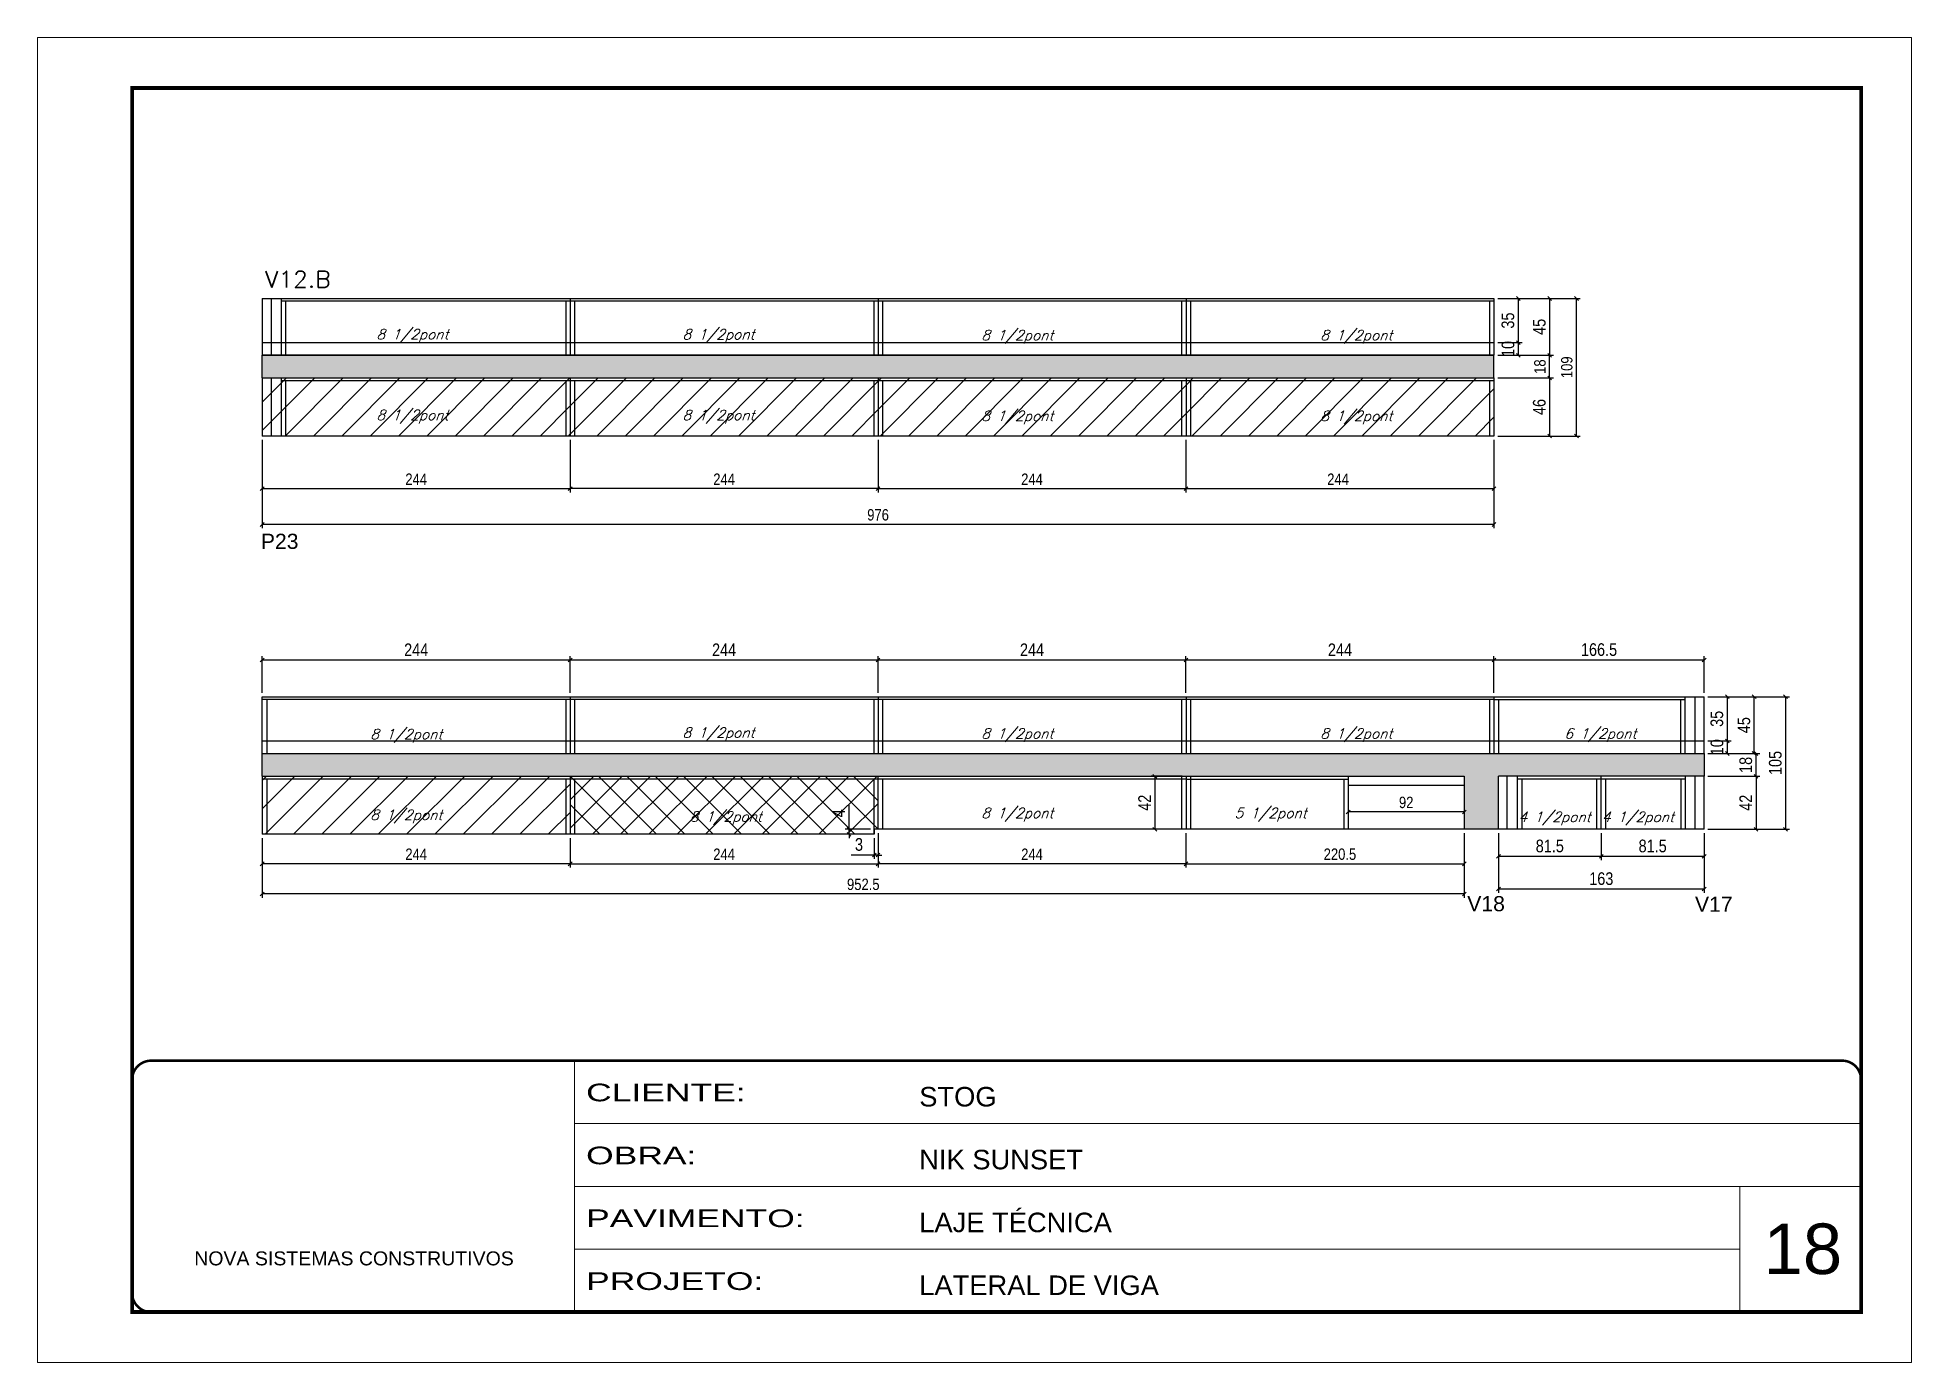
# Model space of a CAD drawing. Extents: x -10448 to -1189, y -11772 to 17235.
# Drawn here: x -8850 to -7365, y 11200 to 12250 of the extents above; entities that cross this region are included whole.
import ezdxf

# ---------------------------------------------------------------- set-up
doc = ezdxf.new("R2010")
doc.units = 0
doc.linetypes.add('CONTINUO', pattern=[0])
doc.linetypes.add('DASHED', pattern=[0.75, 0.5, -0.25])
for name, color, linetype in [('5', 5, 'Continuous'), ('COTA', 241, 'Continuous'), ('Painéis', 200, 'Continuous'), ('Reaproveitamento', 251, 'Continuous'), ('SARR_2.2x7', 40, 'Continuous'), ('SARR_3.5x7', 81, 'Continuous'), ('texto', 7, 'Continuous')]:
    doc.layers.add(name, color=color, linetype=linetype)
for name, color, linetype, lineweight in [('CARIMBO', 255, 'Continuous', 9), ('Folhas', 255, 'Continuous', 9), ('Hachura', 251, 'Continuous', 9), ('SARRAFO DE PRESSAO', 251, 'DASHED', 9), ('Texto Seção', 7, 'Continuous', 15)]:
    doc.layers.add(name, color=color, linetype=linetype, lineweight=lineweight)
doc.styles.add('ARIAL', font='arial.ttf')
doc.styles.add('COTA TECNICA', font='techl___.ttf', dxfattribs={"height": 10})
doc.styles.add('COTA TECNICA-50', font='techl___.ttf', dxfattribs={"height": 9})
doc.styles.add('REGUA-120', font='ROMANS.shx', dxfattribs={"height": 15})
doc.styles.add('Romans', font='romans.shx')
doc.styles.get("Standard").update_dxf_attribs({"font": 'arial.ttf'})
doc.styles.add('Tecnologia', font='')
doc.styles.get('Tecnologia').set_extended_font_data('Forgotten Futurist')
doc.dimstyles.new('COTA PAINEL-50', dxfattribs={"dimtxt": 9, "dimasz": 3, "dimexe": 3, "dimexo": 3, "dimgap": 3, "dimtad": 1, "dimdec": 1, "dimzin": 12, "dimdsep": 46, "dimtxsty": 'COTA TECNICA-50', "dimblk1": 'OBLIQUE', "dimblk2": 'OBLIQUE', "dimsah": 1, "dimcen": 0.9, "dimclrd": 4, "dimclre": 4, "dimclrt": 240, "dimadec": 1, "dimazin": 3, "dimtfac": 1, "dimtdec": 1, "dimtmove": 0, "dimatfit": 3, "dimfxl": 1, "dimtolj": 1, "dimtzin": 12, "dimarcsym": 0})
doc.dimstyles.new('PAINEL', dxfattribs={"dimtxt": 10, "dimasz": 3, "dimexe": 3, "dimexo": 3, "dimgap": 3, "dimtad": 1, "dimdec": 1, "dimzin": 12, "dimdsep": 46, "dimtxsty": 'COTA TECNICA', "dimblk1": 'OBLIQUE', "dimblk2": 'OBLIQUE', "dimsah": 1, "dimcen": 0.9, "dimclrd": 4, "dimclre": 4, "dimclrt": 240, "dimadec": 1, "dimazin": 3, "dimtfac": 1, "dimtdec": 1, "dimtmove": 0, "dimatfit": 3, "dimfxl": 1, "dimtolj": 1, "dimtzin": 12, "dimarcsym": 0})
pattern_1 = [(45, (-3162.735, -3072.451), (-11.22532, 11.22532), [])]

msp = doc.modelspace()

# ---------------------------------------------------------------- texts
at = {"layer": '5', "linetype": 'Continuous'}
for s, rotation, p in [('P23', 0.00004, (-8672.78, 11844.69)), ('V18', 0.00004, (-7716.82, 11557.54)), ('V17', 359.99996, (-7536.36, 11557.07))]:
    msp.add_text(s, height=12, rotation=rotation, dxfattribs=at).set_placement(p)
at = {"layer": 'CARIMBO', "style": 'ARIAL'}
msp.add_text('18', height=40, dxfattribs=at).set_placement((-7481.92, 11270.07))
at = {"layer": 'texto', "color": 2, "char_height": 8, "attachment_point": 5, "style": 'Romans'}
for s, insert in [('{\\Q19;\\C256;8 1/2pont}', (-8552.67, 12013.4)), ('{\\Q19;\\C256;8 1/2pont}', (-8310.13, 12013.39)), ('{\\Q19;\\C256;8 1/2pont}', (-8073.31, 12012.72)), ('{\\Q19;\\C256;8 1/2pont}', (-7804.74, 12012.72)), ('{\\Q19;\\C256;8 1/2pont}', (-8552.67, 11949.4)), ('{\\Q19;\\C256;8 1/2pont}', (-8310.13, 11949.39)), ('{\\Q19;\\C256;8 1/2pont}', (-8073.31, 11948.72)), ('{\\Q19;\\C256;8 1/2pont}', (-7804.74, 11948.72)), ('{\\Q19;\\C256;8 1/2pont}', (-8557.53, 11696.58)), ('{\\Q19;\\C256;8 1/2pont}', (-8310.13, 11697.75)), ('{\\Q19;\\C256;8 1/2pont}', (-8073.31, 11697.08)), ('{\\Q19;\\C256;8 1/2pont}', (-7804.74, 11697.08)), ('{\\Q19;\\C256;6 1/2pont}', (-7611.31, 11697.08)), ('{\\Q19;\\C256;8 1/2pont}', (-8557.53, 11632.58)), ('{\\Q19;\\C256;8 1/2pont}', (-8304.32, 11631.3)), ('{\\Q19;\\C256;8 1/2pont}', (-8073.31, 11634.08)), ('{\\Q19;\\C256;5 1/2pont}', (-7872.64, 11634.08)), ('{\\Q19;\\C256;4 1/2pont}', (-7647.62, 11631.02)), ('{\\Q19;\\C256;4 1/2pont}', (-7581.57, 11631.02))]:
    msp.add_mtext(s, dxfattribs=dict(at, insert=insert))
at = {"layer": 'Texto Seção', "style": 'REGUA-120', "width": 1.05}
msp.add_text('V12.B', height=13, dxfattribs=at).set_placement((-8669.47, 12051.85))

# ---------------------------------------------------------------- blocks, each defined once
blk = doc.blocks.new('9999999999')
at = {"color": 30, "linetype": 'CONTINUO'}
for p, q in [((98564.6, 34230.2), (98564.6, 34429.4)), ((98564.6, 34379.6), (99584, 34379.6)), ((98564.6, 34329.8), (99488, 34329.8)), ((99584, 34329.8), (99488, 34329.8)), ((99488, 34329.8), (99488, 34230.2)), ((98564.6, 34280), (99488, 34280))]:
    blk.add_line(p, q, dxfattribs=at)
at = {"color": 30, "linetype": 'CONTINUO', "const_width": 2}
blk.add_lwpolyline([(99584, 34230.2), (99584, 34414.4, 0.414214), (99569, 34429.4), (98229, 34429.4, 0.414214), (98214, 34414.4), (98214, 34245.2, 0.414214), (98229, 34230.2), (99584, 34230.2)], format="xyb", dxfattribs=at)
at = {"layer": 'Folhas'}
blk.add_lwpolyline([(98139, 34190.2), (99624, 34190.2), (99624, 35240.2), (98139, 35240.2)], close=True, dxfattribs=at)
at = {"layer": 'Folhas', "color": 30, "const_width": 3}
blk.add_lwpolyline([(98214, 34230.2), (99584, 34230.2), (99584, 35200.2), (98214, 35200.2)], close=True, dxfattribs=at)
at = {"color": 7, "linetype": 'Continuous', "ltscale": 5, "style": 'ARIAL'}
for s, height, p in [('STOG', 15.48, (98837.7, 34393.1)), ('NIK SUNSET', 15.48, (98837.7, 34343.3)), ('LAJE TÉCNICA', 15.483, (98837.7, 34293.5)), ('NOVA SISTEMAS CONSTRUTIVOS', 11.059, (98263.2, 34267.2)), ('LATERAL DE VIGA', 15.483, (98837.7, 34243.7))]:
    blk.add_text(s, height=height, dxfattribs=at).set_placement(p)
at = {"layer": 'Folhas', "color": 7, "style": 'Tecnologia', "width": 1.5}
for s, p in [('CLIENTE:', (98573.7, 34397.2)), ('OBRA:', (98573.7, 34347.3)), ('PAVIMENTO:', (98573.7, 34297.5)), ('PROJETO:', (98573.7, 34247.7))]:
    blk.add_text(s, height=14, dxfattribs=at).set_placement(p)
blk = doc.blocks.new('_Oblique')
at = {"color": 0, "linetype": 'ByBlock', "lineweight": -2}
blk.add_line((-0.5, -0.5), (0.5, 0.5), dxfattribs=at)
blk = doc.blocks.new('*D492')
at = {"layer": 'COTA', "color": 4, "linetype": 'ByBlock', "lineweight": -2, "transparency": 16777216}
for p, q in [((-7692.1, 11619.5), (-7692.1, 11572.1)), ((-7529.1, 11619.5), (-7529.1, 11572.1)), ((-7529.1, 11575.1), (-7692.1, 11575.1))]:
    blk.add_line(p, q, dxfattribs=at)
at = {"layer": 'Defpoints', "color": 0, "linetype": 'ByBlock', "transparency": 16777216}
for p in [(-7692.1, 11622.5), (-7529.1, 11622.5), (-7692.1, 11575.1)]:
    blk.add_point(p, dxfattribs=at)
at = {"layer": 'COTA', "color": 4, "linetype": 'ByBlock', "lineweight": -2, "transparency": 16777216, "xscale": 3, "yscale": 3, "zscale": 3, "rotation": 180}
blk.add_blockref('_Oblique', (-7692.1, 11575.1), dxfattribs=at)
at = {"layer": 'COTA', "color": 4, "linetype": 'ByBlock', "lineweight": -2, "transparency": 16777216, "xscale": 3, "yscale": 3, "zscale": 3}
blk.add_blockref('_Oblique', (-7529.1, 11575.1), dxfattribs=at)
at = {"layer": 'COTA', "color": 240, "linetype": 'ByBlock', "transparency": 16777216, "insert": (-7610.6, 11583.3), "char_height": 10, "attachment_point": 5, "style": 'COTA TECNICA'}
blk.add_mtext('\\A1;163', dxfattribs=at)
blk = doc.blocks.new('*D477')
at = {"layer": 'COTA', "color": 4, "linetype": 'ByBlock', "lineweight": -2, "transparency": 16777216}
for p, q in [((-7526.1, 11664.5), (-7485, 11664.5)), ((-7488, 11664.5), (-7488, 11622.5)), ((-7526.1, 11622.5), (-7485, 11622.5))]:
    blk.add_line(p, q, dxfattribs=at)
at = {"layer": 'Defpoints', "color": 0, "linetype": 'ByBlock', "transparency": 16777216}
for p in [(-7529.1, 11664.5), (-7529.1, 11622.5), (-7488, 11622.5)]:
    blk.add_point(p, dxfattribs=at)
at = {"layer": 'COTA', "color": 4, "linetype": 'ByBlock', "lineweight": -2, "transparency": 16777216, "xscale": 3, "yscale": 3, "zscale": 3}
for p, rotation in [((-7488, 11664.5), 90), ((-7488, 11622.5), 270)]:
    blk.add_blockref('_Oblique', p, dxfattribs=dict(at, rotation=rotation))
at = {"layer": 'COTA', "color": 240, "linetype": 'ByBlock', "transparency": 16777216, "insert": (-7496.1, 11643.5), "char_height": 10, "attachment_point": 5, "rotation": 90, "style": 'COTA TECNICA'}
blk.add_mtext('\\A1;42', dxfattribs=at)
blk = doc.blocks.new('*D478')
at = {"layer": 'COTA', "color": 4, "linetype": 'ByBlock', "lineweight": -2, "transparency": 16777216}
for p, q in [((-7526.1, 11682.5), (-7485, 11682.5)), ((-7488, 11664.5), (-7488, 11682.5)), ((-7526.1, 11664.5), (-7485, 11664.5))]:
    blk.add_line(p, q, dxfattribs=at)
at = {"layer": 'Defpoints', "color": 0, "linetype": 'ByBlock', "transparency": 16777216}
for p in [(-7529.1, 11682.5), (-7488, 11682.5), (-7529.1, 11664.5)]:
    blk.add_point(p, dxfattribs=at)
at = {"layer": 'COTA', "color": 4, "linetype": 'ByBlock', "lineweight": -2, "transparency": 16777216, "xscale": 3, "yscale": 3, "zscale": 3}
for p, rotation in [((-7488, 11682.5), 90), ((-7488, 11664.5), 270)]:
    blk.add_blockref('_Oblique', p, dxfattribs=dict(at, rotation=rotation))
at = {"layer": 'COTA', "color": 240, "linetype": 'ByBlock', "transparency": 16777216, "insert": (-7496.1, 11673.5), "char_height": 10, "attachment_point": 5, "rotation": 90, "style": 'COTA TECNICA'}
blk.add_mtext('\\A1;18', dxfattribs=at)
blk = doc.blocks.new('*D479')
at = {"layer": 'COTA', "color": 4, "linetype": 'ByBlock', "lineweight": -2, "transparency": 16777216}
for p, q in [((-7526.1, 11727.5), (-7461.6, 11727.5)), ((-7464.6, 11727.5), (-7464.6, 11622.5)), ((-7526.1, 11622.5), (-7461.6, 11622.5))]:
    blk.add_line(p, q, dxfattribs=at)
at = {"layer": 'Defpoints', "color": 0, "linetype": 'ByBlock', "transparency": 16777216}
for p in [(-7529.1, 11727.5), (-7529.1, 11622.5), (-7464.6, 11622.5)]:
    blk.add_point(p, dxfattribs=at)
at = {"layer": 'COTA', "color": 4, "linetype": 'ByBlock', "lineweight": -2, "transparency": 16777216, "xscale": 3, "yscale": 3, "zscale": 3}
for p, rotation in [((-7464.6, 11727.5), 90), ((-7464.6, 11622.5), 270)]:
    blk.add_blockref('_Oblique', p, dxfattribs=dict(at, rotation=rotation))
at = {"layer": 'COTA', "color": 240, "linetype": 'ByBlock', "transparency": 16777216, "insert": (-7472.7, 11675), "char_height": 10, "attachment_point": 5, "rotation": 90, "style": 'COTA TECNICA'}
blk.add_mtext('\\A1;105', dxfattribs=at)
blk = doc.blocks.new('*D480')
at = {"layer": 'COTA', "color": 4, "linetype": 'ByBlock', "lineweight": -2, "transparency": 16777216}
for p, q in [((-8183.7, 11619.5), (-8183.7, 11592.1)), ((-7939.7, 11619.5), (-7939.7, 11592.1)), ((-7939.7, 11595.1), (-8183.7, 11595.1))]:
    blk.add_line(p, q, dxfattribs=at)
at = {"layer": 'Defpoints', "color": 0, "linetype": 'ByBlock', "transparency": 16777216}
for p in [(-8183.7, 11622.5), (-7939.7, 11622.5), (-8183.7, 11595.1)]:
    blk.add_point(p, dxfattribs=at)
at = {"layer": 'COTA', "color": 4, "linetype": 'ByBlock', "lineweight": -2, "transparency": 16777216, "xscale": 3, "yscale": 3, "zscale": 3, "rotation": 180}
blk.add_blockref('_Oblique', (-8183.7, 11595.1), dxfattribs=at)
at = {"layer": 'COTA', "color": 4, "linetype": 'ByBlock', "lineweight": -2, "transparency": 16777216, "xscale": 3, "yscale": 3, "zscale": 3}
blk.add_blockref('_Oblique', (-7939.7, 11595.1), dxfattribs=at)
at = {"layer": 'COTA', "color": 240, "linetype": 'ByBlock', "transparency": 16777216, "insert": (-8061.7, 11602.7), "char_height": 9, "attachment_point": 5, "style": 'COTA TECNICA-50'}
blk.add_mtext('\\A1;244', dxfattribs=at)
blk = doc.blocks.new('*D481')
at = {"layer": 'COTA', "color": 4, "linetype": 'ByBlock', "lineweight": -2, "transparency": 16777216}
for p, q in [((-7939.7, 11619.5), (-7939.7, 11592.1)), ((-7719.2, 11619.5), (-7719.2, 11592.1)), ((-7939.7, 11595.1), (-7719.2, 11595.1))]:
    blk.add_line(p, q, dxfattribs=at)
at = {"layer": 'Defpoints', "color": 0, "linetype": 'ByBlock', "transparency": 16777216}
for p in [(-7939.7, 11622.5), (-7719.2, 11622.5), (-7719.2, 11595.1)]:
    blk.add_point(p, dxfattribs=at)
at = {"layer": 'COTA', "color": 4, "linetype": 'ByBlock', "lineweight": -2, "transparency": 16777216, "xscale": 3, "yscale": 3, "zscale": 3, "rotation": 180}
blk.add_blockref('_Oblique', (-7939.7, 11595.1), dxfattribs=at)
at = {"layer": 'COTA', "color": 4, "linetype": 'ByBlock', "lineweight": -2, "transparency": 16777216, "xscale": 3, "yscale": 3, "zscale": 3}
blk.add_blockref('_Oblique', (-7719.2, 11595.1), dxfattribs=at)
at = {"layer": 'COTA', "color": 240, "linetype": 'ByBlock', "transparency": 16777216, "insert": (-7817.7, 11602.7), "char_height": 9, "attachment_point": 5, "style": 'COTA TECNICA-50'}
blk.add_mtext('\\A1;220.5', dxfattribs=at)
blk = doc.blocks.new('*D482')
at = {"layer": 'COTA', "color": 4, "linetype": 'ByBlock', "lineweight": -2, "transparency": 16777216}
for p, q in [((-7939.7, 11931.1), (-7939.7, 11889.4)), ((-7695.7, 11931.1), (-7695.7, 11889.4)), ((-7939.7, 11892.4), (-7695.7, 11892.4))]:
    blk.add_line(p, q, dxfattribs=at)
at = {"layer": 'Defpoints', "color": 0, "linetype": 'ByBlock', "transparency": 16777216}
for p in [(-7939.7, 11934.1), (-7695.7, 11934.1), (-7695.7, 11892.4)]:
    blk.add_point(p, dxfattribs=at)
at = {"layer": 'COTA', "color": 4, "linetype": 'ByBlock', "lineweight": -2, "transparency": 16777216, "xscale": 3, "yscale": 3, "zscale": 3, "rotation": 180}
blk.add_blockref('_Oblique', (-7939.7, 11892.4), dxfattribs=at)
at = {"layer": 'COTA', "color": 4, "linetype": 'ByBlock', "lineweight": -2, "transparency": 16777216, "xscale": 3, "yscale": 3, "zscale": 3}
blk.add_blockref('_Oblique', (-7695.7, 11892.4), dxfattribs=at)
at = {"layer": 'COTA', "color": 240, "linetype": 'ByBlock', "transparency": 16777216, "insert": (-7819.2, 11899.9), "char_height": 9, "attachment_point": 5, "style": 'COTA TECNICA-50'}
blk.add_mtext('\\A1;244', dxfattribs=at)
blk = doc.blocks.new('*D483')
at = {"layer": 'COTA', "color": 4, "linetype": 'ByBlock', "lineweight": -2, "transparency": 16777216}
for p, q in [((-8427.7, 11931.1), (-8427.7, 11889.4)), ((-8183.7, 11931.1), (-8183.7, 11889.4)), ((-8183.7, 11892.4), (-8427.7, 11892.4))]:
    blk.add_line(p, q, dxfattribs=at)
at = {"layer": 'Defpoints', "color": 0, "linetype": 'ByBlock', "transparency": 16777216}
for p in [(-8427.7, 11934.1), (-8183.7, 11934.1), (-8427.7, 11892.4)]:
    blk.add_point(p, dxfattribs=at)
at = {"layer": 'COTA', "color": 4, "linetype": 'ByBlock', "lineweight": -2, "transparency": 16777216, "xscale": 3, "yscale": 3, "zscale": 3, "rotation": 180}
blk.add_blockref('_Oblique', (-8427.7, 11892.4), dxfattribs=at)
at = {"layer": 'COTA', "color": 4, "linetype": 'ByBlock', "lineweight": -2, "transparency": 16777216, "xscale": 3, "yscale": 3, "zscale": 3}
blk.add_blockref('_Oblique', (-8183.7, 11892.4), dxfattribs=at)
at = {"layer": 'COTA', "color": 240, "linetype": 'ByBlock', "transparency": 16777216, "insert": (-8305.7, 11899.9), "char_height": 9, "attachment_point": 5, "style": 'COTA TECNICA-50'}
blk.add_mtext('\\A1;244', dxfattribs=at)
blk = doc.blocks.new('*D484')
at = {"layer": 'COTA', "color": 4, "linetype": 'ByBlock', "lineweight": -2, "transparency": 16777216}
for p, q in [((-8183.7, 11931.1), (-8183.7, 11889.4)), ((-7939.7, 11931.1), (-7939.7, 11889.4)), ((-8183.7, 11892.4), (-7939.7, 11892.4))]:
    blk.add_line(p, q, dxfattribs=at)
at = {"layer": 'Defpoints', "color": 0, "linetype": 'ByBlock', "transparency": 16777216}
for p in [(-8183.7, 11934.1), (-7939.7, 11934.1), (-7939.7, 11892.4)]:
    blk.add_point(p, dxfattribs=at)
at = {"layer": 'COTA', "color": 4, "linetype": 'ByBlock', "lineweight": -2, "transparency": 16777216, "xscale": 3, "yscale": 3, "zscale": 3, "rotation": 180}
blk.add_blockref('_Oblique', (-8183.7, 11892.4), dxfattribs=at)
at = {"layer": 'COTA', "color": 4, "linetype": 'ByBlock', "lineweight": -2, "transparency": 16777216, "xscale": 3, "yscale": 3, "zscale": 3}
blk.add_blockref('_Oblique', (-7939.7, 11892.4), dxfattribs=at)
at = {"layer": 'COTA', "color": 240, "linetype": 'ByBlock', "transparency": 16777216, "insert": (-8061.7, 11899.9), "char_height": 9, "attachment_point": 5, "style": 'COTA TECNICA-50'}
blk.add_mtext('\\A1;244', dxfattribs=at)
blk = doc.blocks.new('*D485')
at = {"layer": 'COTA', "color": 4, "linetype": 'ByBlock', "lineweight": -2, "transparency": 16777216}
for p, q in [((-8671.7, 11931.1), (-8671.7, 11889.4)), ((-8427.7, 11931.1), (-8427.7, 11889.4)), ((-8671.7, 11892.4), (-8427.7, 11892.4))]:
    blk.add_line(p, q, dxfattribs=at)
at = {"layer": 'Defpoints', "color": 0, "linetype": 'ByBlock', "transparency": 16777216}
for p in [(-8671.7, 11934.1), (-8427.7, 11934.1), (-8427.7, 11892.4)]:
    blk.add_point(p, dxfattribs=at)
at = {"layer": 'COTA', "color": 4, "linetype": 'ByBlock', "lineweight": -2, "transparency": 16777216, "xscale": 3, "yscale": 3, "zscale": 3, "rotation": 180}
blk.add_blockref('_Oblique', (-8671.7, 11892.4), dxfattribs=at)
at = {"layer": 'COTA', "color": 4, "linetype": 'ByBlock', "lineweight": -2, "transparency": 16777216, "xscale": 3, "yscale": 3, "zscale": 3}
blk.add_blockref('_Oblique', (-8427.7, 11892.4), dxfattribs=at)
at = {"layer": 'COTA', "color": 240, "linetype": 'ByBlock', "transparency": 16777216, "insert": (-8549.7, 11899.9), "char_height": 9, "attachment_point": 5, "style": 'COTA TECNICA-50'}
blk.add_mtext('\\A1;244', dxfattribs=at)
blk = doc.blocks.new('*D493')
at = {"layer": 'COTA', "color": 4, "linetype": 'ByBlock', "lineweight": -2, "transparency": 16777216}
for p, q in [((-8671.7, 11931.1), (-8671.7, 11861)), ((-7695.7, 11931.1), (-7695.7, 11861)), ((-7695.7, 11864), (-8671.7, 11864))]:
    blk.add_line(p, q, dxfattribs=at)
at = {"layer": 'Defpoints', "color": 0, "linetype": 'ByBlock', "transparency": 16777216}
for p in [(-8671.7, 11934.1), (-7695.7, 11934.1), (-8671.7, 11864)]:
    blk.add_point(p, dxfattribs=at)
at = {"layer": 'COTA', "color": 4, "linetype": 'ByBlock', "lineweight": -2, "transparency": 16777216, "xscale": 3, "yscale": 3, "zscale": 3, "rotation": 180}
blk.add_blockref('_Oblique', (-8671.7, 11864), dxfattribs=at)
at = {"layer": 'COTA', "color": 4, "linetype": 'ByBlock', "lineweight": -2, "transparency": 16777216, "xscale": 3, "yscale": 3, "zscale": 3}
blk.add_blockref('_Oblique', (-7695.7, 11864), dxfattribs=at)
at = {"layer": 'COTA', "color": 240, "linetype": 'ByBlock', "transparency": 16777216, "insert": (-8183.7, 11871.6), "char_height": 9, "attachment_point": 5, "style": 'COTA TECNICA-50'}
blk.add_mtext('\\A1;976', dxfattribs=at)
blk = doc.blocks.new('*D486')
at = {"layer": 'COTA', "color": 4, "linetype": 'ByBlock', "lineweight": -2, "transparency": 16777216}
for p, q in [((-8671.7, 11615.5), (-8671.7, 11592.1)), ((-8427.7, 11615.5), (-8427.7, 11592.1)), ((-8427.7, 11595.1), (-8671.7, 11595.1))]:
    blk.add_line(p, q, dxfattribs=at)
at = {"layer": 'Defpoints', "color": 0, "linetype": 'ByBlock', "transparency": 16777216}
for p in [(-8671.7, 11618.5), (-8427.7, 11618.5), (-8671.7, 11595.1)]:
    blk.add_point(p, dxfattribs=at)
at = {"layer": 'COTA', "color": 4, "linetype": 'ByBlock', "lineweight": -2, "transparency": 16777216, "xscale": 3, "yscale": 3, "zscale": 3, "rotation": 180}
blk.add_blockref('_Oblique', (-8671.7, 11595.1), dxfattribs=at)
at = {"layer": 'COTA', "color": 4, "linetype": 'ByBlock', "lineweight": -2, "transparency": 16777216, "xscale": 3, "yscale": 3, "zscale": 3}
blk.add_blockref('_Oblique', (-8427.7, 11595.1), dxfattribs=at)
at = {"layer": 'COTA', "color": 240, "linetype": 'ByBlock', "transparency": 16777216, "insert": (-8549.7, 11602.7), "char_height": 9, "attachment_point": 5, "style": 'COTA TECNICA-50'}
blk.add_mtext('\\A1;244', dxfattribs=at)
blk = doc.blocks.new('*D487')
at = {"layer": 'COTA', "color": 4, "linetype": 'ByBlock', "lineweight": -2, "transparency": 16777216}
for p, q in [((-8427.7, 11615.5), (-8427.7, 11592.1)), ((-8183.7, 11619.5), (-8183.7, 11592.1)), ((-8427.7, 11595.1), (-8183.7, 11595.1))]:
    blk.add_line(p, q, dxfattribs=at)
at = {"layer": 'Defpoints', "color": 0, "linetype": 'ByBlock', "transparency": 16777216}
for p in [(-8427.7, 11618.5), (-8183.7, 11622.5), (-8183.7, 11595.1)]:
    blk.add_point(p, dxfattribs=at)
at = {"layer": 'COTA', "color": 4, "linetype": 'ByBlock', "lineweight": -2, "transparency": 16777216, "xscale": 3, "yscale": 3, "zscale": 3, "rotation": 180}
blk.add_blockref('_Oblique', (-8427.7, 11595.1), dxfattribs=at)
at = {"layer": 'COTA', "color": 4, "linetype": 'ByBlock', "lineweight": -2, "transparency": 16777216, "xscale": 3, "yscale": 3, "zscale": 3}
blk.add_blockref('_Oblique', (-8183.7, 11595.1), dxfattribs=at)
at = {"layer": 'COTA', "color": 240, "linetype": 'ByBlock', "transparency": 16777216, "insert": (-8305.7, 11602.7), "char_height": 9, "attachment_point": 5, "style": 'COTA TECNICA-50'}
blk.add_mtext('\\A1;244', dxfattribs=at)
blk = doc.blocks.new('*D488')
at = {"layer": 'COTA', "color": 4, "linetype": 'ByBlock', "lineweight": -2, "transparency": 16777216}
for p, q in [((-8671.7, 11615.5), (-8671.7, 11568.2)), ((-7719.2, 11619.5), (-7719.2, 11568.2)), ((-7719.2, 11571.2), (-8671.7, 11571.2))]:
    blk.add_line(p, q, dxfattribs=at)
at = {"layer": 'Defpoints', "color": 0, "linetype": 'ByBlock', "transparency": 16777216}
for p in [(-8671.7, 11618.5), (-7719.2, 11622.5), (-8671.7, 11571.2)]:
    blk.add_point(p, dxfattribs=at)
at = {"layer": 'COTA', "color": 4, "linetype": 'ByBlock', "lineweight": -2, "transparency": 16777216, "xscale": 3, "yscale": 3, "zscale": 3, "rotation": 180}
blk.add_blockref('_Oblique', (-8671.7, 11571.2), dxfattribs=at)
at = {"layer": 'COTA', "color": 4, "linetype": 'ByBlock', "lineweight": -2, "transparency": 16777216, "xscale": 3, "yscale": 3, "zscale": 3}
blk.add_blockref('_Oblique', (-7719.2, 11571.2), dxfattribs=at)
at = {"layer": 'COTA', "color": 240, "linetype": 'ByBlock', "transparency": 16777216, "insert": (-8195.4, 11578.8), "char_height": 9, "attachment_point": 5, "style": 'COTA TECNICA-50'}
blk.add_mtext('\\A1;952.5', dxfattribs=at)
blk = doc.blocks.new('*D494')
at = {"layer": 'COTA', "color": 4, "linetype": 'ByBlock', "lineweight": -2, "transparency": 16777216}
for p, q in [((-7692.7, 11998.1), (-7648.6, 11998.1)), ((-7651.6, 11980.1), (-7651.6, 11998.1)), ((-7692.7, 11980.1), (-7648.6, 11980.1))]:
    blk.add_line(p, q, dxfattribs=at)
at = {"layer": 'Defpoints', "color": 0, "linetype": 'ByBlock', "transparency": 16777216}
for p in [(-7695.7, 11998.1), (-7651.6, 11998.1), (-7695.7, 11980.1)]:
    blk.add_point(p, dxfattribs=at)
at = {"layer": 'COTA', "color": 4, "linetype": 'ByBlock', "lineweight": -2, "transparency": 16777216, "xscale": 3, "yscale": 3, "zscale": 3}
for p, rotation in [((-7651.6, 11998.1), 90), ((-7651.6, 11980.1), 270)]:
    blk.add_blockref('_Oblique', p, dxfattribs=dict(at, rotation=rotation))
at = {"layer": 'COTA', "color": 240, "linetype": 'ByBlock', "transparency": 16777216, "insert": (-7659.2, 11989.1), "char_height": 9, "attachment_point": 5, "rotation": 90, "style": 'COTA TECNICA-50'}
blk.add_mtext('\\A1;18', dxfattribs=at)
blk = doc.blocks.new('*D489')
at = {"layer": 'COTA', "color": 4, "linetype": 'ByBlock', "lineweight": -2, "transparency": 16777216}
for p, q in [((-7692.7, 12043.1), (-7627.3, 12043.1)), ((-7630.3, 11934.1), (-7630.3, 12043.1)), ((-7692.7, 11934.1), (-7627.3, 11934.1))]:
    blk.add_line(p, q, dxfattribs=at)
at = {"layer": 'Defpoints', "color": 0, "linetype": 'ByBlock', "transparency": 16777216}
for p in [(-7695.7, 12043.1), (-7630.3, 12043.1), (-7695.7, 11934.1)]:
    blk.add_point(p, dxfattribs=at)
at = {"layer": 'COTA', "color": 4, "linetype": 'ByBlock', "lineweight": -2, "transparency": 16777216, "xscale": 3, "yscale": 3, "zscale": 3}
for p, rotation in [((-7630.3, 12043.1), 90), ((-7630.3, 11934.1), 270)]:
    blk.add_blockref('_Oblique', p, dxfattribs=dict(at, rotation=rotation))
at = {"layer": 'COTA', "color": 240, "linetype": 'ByBlock', "transparency": 16777216, "insert": (-7637.9, 11988.6), "char_height": 9, "attachment_point": 5, "rotation": 90, "style": 'COTA TECNICA-50'}
blk.add_mtext('\\A1;109', dxfattribs=at)
blk = doc.blocks.new('*D495')
at = {"layer": 'COTA', "color": 4, "linetype": 'ByBlock', "lineweight": -2, "transparency": 16777216}
for p, q in [((-7811.2, 11638.5), (-7811.2, 11633.2)), ((-7719.2, 11636.2), (-7811.2, 11636.2)), ((-7719.2, 11640.5), (-7719.2, 11633.2))]:
    blk.add_line(p, q, dxfattribs=at)
at = {"layer": 'Defpoints', "color": 0, "linetype": 'ByBlock', "transparency": 16777216}
for p in [(-7719.2, 11643.5), (-7811.2, 11641.5), (-7811.2, 11636.2)]:
    blk.add_point(p, dxfattribs=at)
at = {"layer": 'COTA', "color": 4, "linetype": 'ByBlock', "lineweight": -2, "transparency": 16777216, "xscale": 3, "yscale": 3, "zscale": 3, "rotation": 180}
blk.add_blockref('_Oblique', (-7811.2, 11636.2), dxfattribs=at)
at = {"layer": 'COTA', "color": 4, "linetype": 'ByBlock', "lineweight": -2, "transparency": 16777216, "xscale": 3, "yscale": 3, "zscale": 3}
blk.add_blockref('_Oblique', (-7719.2, 11636.2), dxfattribs=at)
at = {"layer": 'COTA', "color": 240, "linetype": 'ByBlock', "transparency": 16777216, "insert": (-7765.2, 11643.7), "char_height": 9, "attachment_point": 5, "style": 'COTA TECNICA-50'}
blk.add_mtext('\\A1;92', dxfattribs=at)
blk = doc.blocks.new('*D490')
at = {"layer": 'COTA', "color": 4, "lineweight": -2, "transparency": 16777216}
for p, q in [((-7610.6, 11619.5), (-7610.6, 11598)), ((-7529.1, 11619.5), (-7529.1, 11598)), ((-7529.1, 11601), (-7610.6, 11601))]:
    blk.add_line(p, q, dxfattribs=at)
at = {"layer": 'Defpoints', "color": 0, "transparency": 16777216}
for p in [(-7610.6, 11622.5), (-7529.1, 11622.5), (-7610.6, 11601)]:
    blk.add_point(p, dxfattribs=at)
at = {"layer": 'COTA', "color": 4, "lineweight": -2, "transparency": 16777216, "xscale": 3, "yscale": 3, "zscale": 3, "rotation": 180}
blk.add_blockref('_Oblique', (-7610.6, 11601), dxfattribs=at)
at = {"layer": 'COTA', "color": 4, "lineweight": -2, "transparency": 16777216, "xscale": 3, "yscale": 3, "zscale": 3}
blk.add_blockref('_Oblique', (-7529.1, 11601), dxfattribs=at)
at = {"layer": 'COTA', "color": 240, "transparency": 16777216, "insert": (-7569.9, 11609.2), "char_height": 10, "attachment_point": 5, "style": 'COTA TECNICA'}
blk.add_mtext('\\A1;81.5', dxfattribs=at)
blk = doc.blocks.new('*D491')
at = {"layer": 'COTA', "color": 4, "lineweight": -2, "transparency": 16777216}
for p, q in [((-7692.1, 11619.5), (-7692.1, 11598)), ((-7610.6, 11619.5), (-7610.6, 11598)), ((-7610.6, 11601), (-7692.1, 11601))]:
    blk.add_line(p, q, dxfattribs=at)
at = {"layer": 'Defpoints', "color": 0, "transparency": 16777216}
for p in [(-7692.1, 11622.5), (-7610.6, 11622.5), (-7692.1, 11601)]:
    blk.add_point(p, dxfattribs=at)
at = {"layer": 'COTA', "color": 4, "lineweight": -2, "transparency": 16777216, "xscale": 3, "yscale": 3, "zscale": 3, "rotation": 180}
blk.add_blockref('_Oblique', (-7692.1, 11601), dxfattribs=at)
at = {"layer": 'COTA', "color": 4, "lineweight": -2, "transparency": 16777216, "xscale": 3, "yscale": 3, "zscale": 3}
blk.add_blockref('_Oblique', (-7610.6, 11601), dxfattribs=at)
at = {"layer": 'COTA', "color": 240, "transparency": 16777216, "insert": (-7651.4, 11609.2), "char_height": 10, "attachment_point": 5, "style": 'COTA TECNICA'}
blk.add_mtext('\\A1;81.5', dxfattribs=at)
blk = doc.blocks.new('*D500')
at = {"layer": 'COTA', "color": 4, "lineweight": -2, "transparency": 16777216}
for p, q in [((-7526.1, 11727.5), (-7486.5, 11727.5)), ((-7489.5, 11682.5), (-7489.5, 11727.5)), ((-7526.1, 11682.5), (-7486.5, 11682.5))]:
    blk.add_line(p, q, dxfattribs=at)
at = {"layer": 'Defpoints', "color": 0, "transparency": 16777216}
for p in [(-7529.1, 11727.5), (-7489.5, 11727.5), (-7529.1, 11682.5)]:
    blk.add_point(p, dxfattribs=at)
at = {"layer": 'COTA', "color": 4, "lineweight": -2, "transparency": 16777216, "xscale": 3, "yscale": 3, "zscale": 3}
for p, rotation in [((-7489.5, 11727.5), 90), ((-7489.5, 11682.5), 270)]:
    blk.add_blockref('_Oblique', p, dxfattribs=dict(at, rotation=rotation))
at = {"layer": 'COTA', "color": 240, "transparency": 16777216, "insert": (-7497.6, 11705), "char_height": 10, "attachment_point": 5, "rotation": 90, "style": 'COTA TECNICA'}
blk.add_mtext('\\A1;45', dxfattribs=at)
blk = doc.blocks.new('*D496')
at = {"layer": 'COTA', "color": 4, "lineweight": -2, "transparency": 16777216}
for p, q in [((-8186.7, 11615.5), (-8186.7, 11599.1)), ((-8183.7, 11619.5), (-8183.7, 11599.1)), ((-8186.7, 11602.1), (-8205, 11602.1)), ((-8183.7, 11602.1), (-8186.7, 11602.1)), ((-8183.7, 11602.1), (-8180.7, 11602.1))]:
    blk.add_line(p, q, dxfattribs=at)
at = {"layer": 'Defpoints', "color": 0, "transparency": 16777216}
for p in [(-8186.7, 11618.5), (-8183.7, 11622.5), (-8186.7, 11602.1)]:
    blk.add_point(p, dxfattribs=at)
at = {"layer": 'COTA', "color": 4, "lineweight": -2, "transparency": 16777216, "xscale": 3, "yscale": 3, "zscale": 3}
blk.add_blockref('_Oblique', (-8186.7, 11602.1), dxfattribs=at)
at = {"layer": 'COTA', "color": 4, "lineweight": -2, "transparency": 16777216, "xscale": 3, "yscale": 3, "zscale": 3, "rotation": 180}
blk.add_blockref('_Oblique', (-8183.7, 11602.1), dxfattribs=at)
at = {"layer": 'COTA', "color": 240, "transparency": 16777216, "insert": (-8198.8, 11610.4), "char_height": 10, "attachment_point": 5, "style": 'COTA TECNICA'}
blk.add_mtext('\\A1;3', dxfattribs=at)
blk = doc.blocks.new('*D497')
at = {"layer": 'COTA', "color": 4, "lineweight": -2, "transparency": 16777216}
for p, q in [((-8206.7, 11622.5), (-8206.7, 11641.7)), ((-8189.7, 11622.5), (-8209.7, 11622.5)), ((-8189.7, 11618.5), (-8209.7, 11618.5)), ((-8206.7, 11618.5), (-8206.7, 11622.5)), ((-8206.7, 11618.5), (-8206.7, 11615.5))]:
    blk.add_line(p, q, dxfattribs=at)
at = {"layer": 'Defpoints', "color": 0, "transparency": 16777216}
for p in [(-8206.7, 11622.5), (-8186.7, 11622.5), (-8186.7, 11618.5)]:
    blk.add_point(p, dxfattribs=at)
at = {"layer": 'COTA', "color": 4, "lineweight": -2, "transparency": 16777216, "xscale": 3, "yscale": 3, "zscale": 3}
for p, rotation in [((-8206.7, 11622.5), 270), ((-8206.7, 11618.5), 90)]:
    blk.add_blockref('_Oblique', p, dxfattribs=dict(at, rotation=rotation))
at = {"layer": 'COTA', "color": 240, "transparency": 16777216, "insert": (-8214.8, 11635.1), "char_height": 10, "attachment_point": 5, "rotation": 90, "style": 'COTA TECNICA'}
blk.add_mtext('\\A1;4', dxfattribs=at)
blk = doc.blocks.new('*D498')
at = {"layer": 'COTA', "color": 4, "lineweight": -2, "transparency": 16777216}
for p, q in [((-7942.7, 11664.5), (-7967.4, 11664.5)), ((-7964.4, 11664.5), (-7964.4, 11622.5)), ((-7942.7, 11622.5), (-7967.4, 11622.5))]:
    blk.add_line(p, q, dxfattribs=at)
at = {"layer": 'Defpoints', "color": 0, "transparency": 16777216}
for p in [(-7939.7, 11664.5), (-7964.4, 11622.5), (-7939.7, 11622.5)]:
    blk.add_point(p, dxfattribs=at)
at = {"layer": 'COTA', "color": 4, "lineweight": -2, "transparency": 16777216, "xscale": 3, "yscale": 3, "zscale": 3}
for p, rotation in [((-7964.4, 11664.5), 90), ((-7964.4, 11622.5), 270)]:
    blk.add_blockref('_Oblique', p, dxfattribs=dict(at, rotation=rotation))
at = {"layer": 'COTA', "color": 240, "transparency": 16777216, "insert": (-7972.5, 11643.5), "char_height": 10, "attachment_point": 5, "rotation": 90, "style": 'COTA TECNICA'}
blk.add_mtext('\\A1;42', dxfattribs=at)
blk = doc.blocks.new('*D499')
at = {"layer": 'COTA', "color": 4, "lineweight": -2, "transparency": 16777216}
for p, q in [((-7695.7, 11730.5), (-7695.7, 11759.6)), ((-7529.1, 11756.6), (-7695.7, 11756.6)), ((-7529.1, 11730.5), (-7529.1, 11759.6))]:
    blk.add_line(p, q, dxfattribs=at)
at = {"layer": 'Defpoints', "color": 0, "transparency": 16777216}
for p in [(-7695.7, 11756.6), (-7695.7, 11727.5), (-7529.1, 11727.5)]:
    blk.add_point(p, dxfattribs=at)
at = {"layer": 'COTA', "color": 4, "lineweight": -2, "transparency": 16777216, "xscale": 3, "yscale": 3, "zscale": 3, "rotation": 180}
blk.add_blockref('_Oblique', (-7695.7, 11756.6), dxfattribs=at)
at = {"layer": 'COTA', "color": 4, "lineweight": -2, "transparency": 16777216, "xscale": 3, "yscale": 3, "zscale": 3}
blk.add_blockref('_Oblique', (-7529.1, 11756.6), dxfattribs=at)
at = {"layer": 'COTA', "color": 240, "transparency": 16777216, "insert": (-7612.4, 11764.8), "char_height": 10, "attachment_point": 5, "style": 'COTA TECNICA'}
blk.add_mtext('\\A1;166.5', dxfattribs=at)
blk = doc.blocks.new('*D501')
at = {"layer": 'COTA', "color": 4, "lineweight": -2, "transparency": 16777216}
for p, q in [((-7939.7, 11730.5), (-7939.7, 11759.6)), ((-7695.7, 11756.6), (-7939.7, 11756.6)), ((-7695.7, 11730.5), (-7695.7, 11759.6))]:
    blk.add_line(p, q, dxfattribs=at)
at = {"layer": 'Defpoints', "color": 0, "transparency": 16777216}
for p in [(-7939.7, 11756.6), (-7939.7, 11727.5), (-7695.7, 11727.5)]:
    blk.add_point(p, dxfattribs=at)
at = {"layer": 'COTA', "color": 4, "lineweight": -2, "transparency": 16777216, "xscale": 3, "yscale": 3, "zscale": 3, "rotation": 180}
blk.add_blockref('_Oblique', (-7939.7, 11756.6), dxfattribs=at)
at = {"layer": 'COTA', "color": 4, "lineweight": -2, "transparency": 16777216, "xscale": 3, "yscale": 3, "zscale": 3}
blk.add_blockref('_Oblique', (-7695.7, 11756.6), dxfattribs=at)
at = {"layer": 'COTA', "color": 240, "transparency": 16777216, "insert": (-7817.7, 11764.7), "char_height": 10, "attachment_point": 5, "style": 'COTA TECNICA'}
blk.add_mtext('\\A1;244', dxfattribs=at)
blk = doc.blocks.new('*D502')
at = {"layer": 'COTA', "color": 4, "lineweight": -2, "transparency": 16777216}
for p, q in [((-8183.7, 11730.5), (-8183.7, 11759.6)), ((-7939.7, 11756.6), (-8183.7, 11756.6)), ((-7939.7, 11730.5), (-7939.7, 11759.6))]:
    blk.add_line(p, q, dxfattribs=at)
at = {"layer": 'Defpoints', "color": 0, "transparency": 16777216}
for p in [(-8183.7, 11756.6), (-8183.7, 11727.5), (-7939.7, 11727.5)]:
    blk.add_point(p, dxfattribs=at)
at = {"layer": 'COTA', "color": 4, "lineweight": -2, "transparency": 16777216, "xscale": 3, "yscale": 3, "zscale": 3, "rotation": 180}
blk.add_blockref('_Oblique', (-8183.7, 11756.6), dxfattribs=at)
at = {"layer": 'COTA', "color": 4, "lineweight": -2, "transparency": 16777216, "xscale": 3, "yscale": 3, "zscale": 3}
blk.add_blockref('_Oblique', (-7939.7, 11756.6), dxfattribs=at)
at = {"layer": 'COTA', "color": 240, "transparency": 16777216, "insert": (-8061.7, 11764.7), "char_height": 10, "attachment_point": 5, "style": 'COTA TECNICA'}
blk.add_mtext('\\A1;244', dxfattribs=at)
blk = doc.blocks.new('*D503')
at = {"layer": 'COTA', "color": 4, "lineweight": -2, "transparency": 16777216}
for p, q in [((-8427.7, 11730.5), (-8427.7, 11759.6)), ((-8183.7, 11756.6), (-8427.7, 11756.6)), ((-8183.7, 11730.5), (-8183.7, 11759.6))]:
    blk.add_line(p, q, dxfattribs=at)
at = {"layer": 'Defpoints', "color": 0, "transparency": 16777216}
for p in [(-8427.7, 11756.6), (-8427.7, 11727.5), (-8183.7, 11727.5)]:
    blk.add_point(p, dxfattribs=at)
at = {"layer": 'COTA', "color": 4, "lineweight": -2, "transparency": 16777216, "xscale": 3, "yscale": 3, "zscale": 3, "rotation": 180}
blk.add_blockref('_Oblique', (-8427.7, 11756.6), dxfattribs=at)
at = {"layer": 'COTA', "color": 4, "lineweight": -2, "transparency": 16777216, "xscale": 3, "yscale": 3, "zscale": 3}
blk.add_blockref('_Oblique', (-8183.7, 11756.6), dxfattribs=at)
at = {"layer": 'COTA', "color": 240, "transparency": 16777216, "insert": (-8305.7, 11764.7), "char_height": 10, "attachment_point": 5, "style": 'COTA TECNICA'}
blk.add_mtext('\\A1;244', dxfattribs=at)
blk = doc.blocks.new('*D504')
at = {"layer": 'COTA', "color": 4, "lineweight": -2, "transparency": 16777216}
for p, q in [((-8671.7, 11730.5), (-8671.7, 11759.6)), ((-8427.7, 11756.6), (-8671.7, 11756.6)), ((-8427.7, 11730.5), (-8427.7, 11759.6))]:
    blk.add_line(p, q, dxfattribs=at)
at = {"layer": 'Defpoints', "color": 0, "transparency": 16777216}
for p in [(-8671.7, 11756.6), (-8671.7, 11727.5), (-8427.7, 11727.5)]:
    blk.add_point(p, dxfattribs=at)
at = {"layer": 'COTA', "color": 4, "lineweight": -2, "transparency": 16777216, "xscale": 3, "yscale": 3, "zscale": 3, "rotation": 180}
blk.add_blockref('_Oblique', (-8671.7, 11756.6), dxfattribs=at)
at = {"layer": 'COTA', "color": 4, "lineweight": -2, "transparency": 16777216, "xscale": 3, "yscale": 3, "zscale": 3}
blk.add_blockref('_Oblique', (-8427.7, 11756.6), dxfattribs=at)
at = {"layer": 'COTA', "color": 240, "transparency": 16777216, "insert": (-8549.7, 11764.7), "char_height": 10, "attachment_point": 5, "style": 'COTA TECNICA'}
blk.add_mtext('\\A1;244', dxfattribs=at)
blk = doc.blocks.new('*D505')
at = {"layer": 'COTA', "color": 4, "lineweight": -2, "transparency": 16777216}
for p, q in [((-7692.7, 12043.1), (-7648.6, 12043.1)), ((-7651.6, 12043.1), (-7651.6, 11998.1)), ((-7692.7, 11998.1), (-7648.6, 11998.1))]:
    blk.add_line(p, q, dxfattribs=at)
at = {"layer": 'Defpoints', "color": 0, "transparency": 16777216}
for p in [(-7695.7, 12043.1), (-7695.7, 11998.1), (-7651.6, 11998.1)]:
    blk.add_point(p, dxfattribs=at)
at = {"layer": 'COTA', "color": 4, "lineweight": -2, "transparency": 16777216, "xscale": 3, "yscale": 3, "zscale": 3}
for p, rotation in [((-7651.6, 12043.1), 90), ((-7651.6, 11998.1), 270)]:
    blk.add_blockref('_Oblique', p, dxfattribs=dict(at, rotation=rotation))
at = {"layer": 'COTA', "color": 240, "transparency": 16777216, "insert": (-7659.7, 12020.6), "char_height": 10, "attachment_point": 5, "rotation": 90, "style": 'COTA TECNICA'}
blk.add_mtext('\\A1;45', dxfattribs=at)
blk = doc.blocks.new('*D506')
at = {"layer": 'COTA', "color": 4, "lineweight": -2, "transparency": 16777216}
for p, q in [((-7692.7, 11980.1), (-7648.6, 11980.1)), ((-7651.6, 11980.1), (-7651.6, 11934.1)), ((-7692.7, 11934.1), (-7648.6, 11934.1))]:
    blk.add_line(p, q, dxfattribs=at)
at = {"layer": 'Defpoints', "color": 0, "transparency": 16777216}
for p in [(-7695.7, 11980.1), (-7695.7, 11934.1), (-7651.6, 11934.1)]:
    blk.add_point(p, dxfattribs=at)
at = {"layer": 'COTA', "color": 4, "lineweight": -2, "transparency": 16777216, "xscale": 3, "yscale": 3, "zscale": 3}
for p, rotation in [((-7651.6, 11980.1), 90), ((-7651.6, 11934.1), 270)]:
    blk.add_blockref('_Oblique', p, dxfattribs=dict(at, rotation=rotation))
at = {"layer": 'COTA', "color": 240, "transparency": 16777216, "insert": (-7659.7, 11957.1), "char_height": 10, "attachment_point": 5, "rotation": 90, "style": 'COTA TECNICA'}
blk.add_mtext('\\A1;46', dxfattribs=at)
blk = doc.blocks.new('*D741')
at = {"layer": 'COTA', "color": 4, "lineweight": -2, "transparency": 16777216}
for p, q in [((-7692.7, 12043.1), (-7673.4, 12043.1)), ((-7676.4, 12043.1), (-7676.4, 12008.1)), ((-7692.7, 12008.1), (-7673.4, 12008.1))]:
    blk.add_line(p, q, dxfattribs=at)
at = {"layer": 'Defpoints', "color": 0, "transparency": 16777216}
for p in [(-7695.7, 12043.1), (-7695.7, 12008.1), (-7676.4, 12008.1)]:
    blk.add_point(p, dxfattribs=at)
at = {"layer": 'COTA', "color": 4, "lineweight": -2, "transparency": 16777216, "xscale": 3, "yscale": 3, "zscale": 3}
for p, rotation in [((-7676.4, 12043.1), 90), ((-7676.4, 12008.1), 270)]:
    blk.add_blockref('_Oblique', p, dxfattribs=dict(at, rotation=rotation))
at = {"layer": 'COTA', "color": 240, "transparency": 16777216, "insert": (-7684.6, 12025.6), "char_height": 10, "attachment_point": 5, "rotation": 90, "style": 'COTA TECNICA'}
blk.add_mtext('\\A1;35', dxfattribs=at)
blk = doc.blocks.new('*D742')
at = {"layer": 'COTA', "color": 4, "lineweight": -2, "transparency": 16777216}
for p, q in [((-7692.7, 12008.1), (-7673.4, 12008.1)), ((-7676.4, 12008.1), (-7676.4, 11998.1)), ((-7692.7, 11998.1), (-7673.4, 11998.1))]:
    blk.add_line(p, q, dxfattribs=at)
at = {"layer": 'Defpoints', "color": 0, "transparency": 16777216}
for p in [(-7695.7, 12008.1), (-7695.7, 11998.1), (-7676.4, 11998.1)]:
    blk.add_point(p, dxfattribs=at)
at = {"layer": 'COTA', "color": 4, "lineweight": -2, "transparency": 16777216, "xscale": 3, "yscale": 3, "zscale": 3}
for p, rotation in [((-7676.4, 12008.1), 90), ((-7676.4, 11998.1), 270)]:
    blk.add_blockref('_Oblique', p, dxfattribs=dict(at, rotation=rotation))
at = {"layer": 'COTA', "color": 240, "transparency": 16777216, "insert": (-7684.5, 12003.1), "char_height": 10, "attachment_point": 5, "rotation": 90, "style": 'COTA TECNICA'}
blk.add_mtext('\\A1;10', dxfattribs=at)
blk = doc.blocks.new('*D743')
at = {"layer": 'COTA', "color": 4, "lineweight": -2, "transparency": 16777216}
for p, q in [((-7526.1, 11727.5), (-7507.8, 11727.5)), ((-7510.8, 11727.5), (-7510.8, 11692.5)), ((-7526.1, 11692.5), (-7507.8, 11692.5))]:
    blk.add_line(p, q, dxfattribs=at)
at = {"layer": 'Defpoints', "color": 0, "transparency": 16777216}
for p in [(-7529.1, 11727.5), (-7529.1, 11692.5), (-7510.8, 11692.5)]:
    blk.add_point(p, dxfattribs=at)
at = {"layer": 'COTA', "color": 4, "lineweight": -2, "transparency": 16777216, "xscale": 3, "yscale": 3, "zscale": 3}
for p, rotation in [((-7510.8, 11727.5), 90), ((-7510.8, 11692.5), 270)]:
    blk.add_blockref('_Oblique', p, dxfattribs=dict(at, rotation=rotation))
at = {"layer": 'COTA', "color": 240, "transparency": 16777216, "insert": (-7519, 11710), "char_height": 10, "attachment_point": 5, "rotation": 90, "style": 'COTA TECNICA'}
blk.add_mtext('\\A1;35', dxfattribs=at)
blk = doc.blocks.new('*D744')
at = {"layer": 'COTA', "color": 4, "lineweight": -2, "transparency": 16777216}
for p, q in [((-7526.1, 11692.5), (-7507.8, 11692.5)), ((-7510.8, 11692.5), (-7510.8, 11682.5)), ((-7526.1, 11682.5), (-7507.8, 11682.5))]:
    blk.add_line(p, q, dxfattribs=at)
at = {"layer": 'Defpoints', "color": 0, "transparency": 16777216}
for p in [(-7529.1, 11692.5), (-7529.1, 11682.5), (-7510.8, 11682.5)]:
    blk.add_point(p, dxfattribs=at)
at = {"layer": 'COTA', "color": 4, "lineweight": -2, "transparency": 16777216, "xscale": 3, "yscale": 3, "zscale": 3}
for p, rotation in [((-7510.8, 11692.5), 90), ((-7510.8, 11682.5), 270)]:
    blk.add_blockref('_Oblique', p, dxfattribs=dict(at, rotation=rotation))
at = {"layer": 'COTA', "color": 240, "transparency": 16777216, "insert": (-7518.9, 11687.5), "char_height": 10, "attachment_point": 5, "rotation": 90, "style": 'COTA TECNICA'}
blk.add_mtext('\\A1;10', dxfattribs=at)

# ---------------------------------------------------------------- dimensions: what is measured, and where the dimension line sits
at = {"layer": 'COTA', "linetype": 'ByBlock'}
for base, p1, p2, angle, dimstyle, picture, middle in [((-7630.25, 12043.12), (-7695.67, 11934.12), (-7695.67, 12043.12), 90, 'COTA PAINEL-50', '*D489', (-7637.87, 11988.62)), ((-7651.6, 11998.12), (-7695.67, 11980.12), (-7695.67, 11998.12), 90, 'COTA PAINEL-50', '*D494', (-7659.19, 11989.12)), ((-8671.67, 11863.97), (-7695.67, 11934.12), (-8671.67, 11934.12), 180, 'COTA PAINEL-50', '*D493', (-8183.67, 11871.58)), ((-7464.63, 11622.48), (-7529.14, 11727.48), (-7529.14, 11622.48), 90, 'PAINEL', '*D479', (-7472.74, 11674.98)), ((-7488, 11622.48), (-7529.14, 11664.48), (-7529.14, 11622.48), 90, 'PAINEL', '*D477', (-7496.07, 11643.48)), ((-7811.17, 11636.17), (-7719.17, 11643.48), (-7811.17, 11641.48), 180, 'COTA PAINEL-50', '*D495', (-7765.17, 11643.75)), ((-7692.14, 11575.08), (-7529.14, 11622.48), (-7692.14, 11622.48), 180, 'PAINEL', '*D492', (-7610.64, 11583.3))]:
    dim = msp.add_linear_dim(base=base, p1=p1, p2=p2, angle=angle, dimstyle=dimstyle, dxfattribs=at)
    dim.commit()
    dim.dimension.update_dxf_attribs({"geometry": picture, "text_midpoint": middle})
at = {"layer": 'COTA'}
for base, p1, p2, angle, picture, middle in [((-7651.6, 11998.12), (-7695.67, 12043.12), (-7695.67, 11998.12), 90, '*D505', (-7659.71, 12020.62)), ((-7676.39, 12008.12), (-7695.67, 12043.12), (-7695.67, 12008.12), 90, '*D741', (-7684.61, 12025.62)), ((-7651.6, 11934.12), (-7695.67, 11980.12), (-7695.67, 11934.12), 90, '*D506', (-7659.7, 11957.12)), ((-7695.67, 11756.64), (-7529.14, 11727.48), (-7695.67, 11727.48), 180, '*D499', (-7612.41, 11764.75)), ((-7489.5, 11727.48), (-7529.14, 11682.48), (-7529.14, 11727.48), 90, '*D500', (-7497.61, 11704.98)), ((-7510.82, 11692.48), (-7529.14, 11727.48), (-7529.14, 11692.48), 90, '*D743', (-7519.04, 11709.98)), ((-7964.4, 11622.48), (-7939.67, 11664.48), (-7939.67, 11622.48), 90, '*D498', (-7972.48, 11643.48)), ((-8206.74, 11622.48), (-8186.67, 11618.48), (-8186.67, 11622.48), 90, '*D497', (-8214.81, 11635.1)), ((-8186.67, 11602.14), (-8183.67, 11622.48), (-8186.67, 11618.48), 180, '*D496', (-8198.84, 11610.36)), ((-7610.64, 11601.04), (-7529.14, 11622.48), (-7610.64, 11622.48), 180, '*D490', (-7569.89, 11609.17))]:
    dim = msp.add_linear_dim(base=base, p1=p1, p2=p2, angle=angle, dimstyle='PAINEL', dxfattribs=at)
    dim.commit()
    dim.dimension.update_dxf_attribs({"geometry": picture, "text_midpoint": middle})
for base, p1, p2, picture, middle in [((-7676.39, 11998.12), (-7695.67, 12008.12), (-7695.67, 11998.12), '*D742', (-7676.39, 12003.12)), ((-7510.82, 11682.48), (-7529.14, 11692.48), (-7529.14, 11682.48), '*D744', (-7510.82, 11687.48))]:
    dim = msp.add_linear_dim(base=base, p1=p1, p2=p2, angle=90, dimstyle='PAINEL', dxfattribs=at)
    dim.commit()
    dim.dimension.update_dxf_attribs({"geometry": picture, "text_midpoint": middle, "dimtype": 160})
at = {"layer": 'COTA', "linetype": 'ByBlock'}
for base, p1, p2, picture, middle in [((-8427.67, 11892.37), (-8671.67, 11934.12), (-8427.67, 11934.12), '*D485', (-8549.67, 11892.37)), ((-7939.67, 11892.37), (-8183.67, 11934.12), (-7939.67, 11934.12), '*D484', (-8061.67, 11892.37)), ((-7695.67, 11892.37), (-7939.67, 11934.12), (-7695.67, 11934.12), '*D482', (-7819.17, 11892.37)), ((-8183.67, 11595.12), (-8427.67, 11618.48), (-8183.67, 11622.48), '*D487', (-8305.67, 11595.12)), ((-7719.17, 11595.12), (-7939.67, 11622.48), (-7719.17, 11622.48), '*D481', (-7817.67, 11595.12))]:
    dim = msp.add_linear_dim(base=base, p1=p1, p2=p2, angle=180, dimstyle='COTA PAINEL-50', override={"dimarcsym": 1}, dxfattribs=at)
    dim.commit()
    dim.dimension.update_dxf_attribs({"geometry": picture, "text_midpoint": middle, "dimtype": 160})
for base, p1, p2, picture, middle in [((-8427.67, 11892.37), (-8183.67, 11934.12), (-8427.67, 11934.12), '*D483', (-8305.67, 11899.93)), ((-8671.67, 11571.2), (-7719.17, 11622.48), (-8671.67, 11618.48), '*D488', (-8195.42, 11578.82)), ((-8671.67, 11595.12), (-8427.67, 11618.48), (-8671.67, 11618.48), '*D486', (-8549.67, 11602.68)), ((-8183.67, 11595.12), (-7939.67, 11622.48), (-8183.67, 11622.48), '*D480', (-8061.67, 11602.68))]:
    dim = msp.add_linear_dim(base=base, p1=p1, p2=p2, angle=180, dimstyle='COTA PAINEL-50', override={"dimarcsym": 1}, dxfattribs=at)
    dim.commit()
    dim.dimension.update_dxf_attribs({"geometry": picture, "text_midpoint": middle})
at = {"layer": 'COTA'}
for base, p1, p2, picture, middle in [((-8671.67, 11756.64), (-8427.67, 11727.48), (-8671.67, 11727.48), '*D504', (-8549.67, 11764.72)), ((-8427.67, 11756.64), (-8183.67, 11727.48), (-8427.67, 11727.48), '*D503', (-8305.67, 11764.72)), ((-8183.67, 11756.64), (-7939.67, 11727.48), (-8183.67, 11727.48), '*D502', (-8061.67, 11764.72)), ((-7939.67, 11756.64), (-7695.67, 11727.48), (-7939.67, 11727.48), '*D501', (-7817.67, 11764.72)), ((-7692.14, 11601.04), (-7610.64, 11622.48), (-7692.14, 11622.48), '*D491', (-7651.39, 11609.17))]:
    dim = msp.add_linear_dim(base=base, p1=p1, p2=p2, angle=180, dimstyle='PAINEL', override={"dimtmove": 1}, dxfattribs=at)
    dim.commit()
    dim.dimension.update_dxf_attribs({"geometry": picture, "text_midpoint": middle})
at = {"layer": 'COTA', "linetype": 'ByBlock'}
dim = msp.add_linear_dim(base=(-7488, 11682.48), p1=(-7529.14, 11664.48), p2=(-7529.14, 11682.48), angle=90, dimstyle='PAINEL', dxfattribs=at)
dim.commit()
dim.dimension.update_dxf_attribs({"geometry": '*D478', "text_midpoint": (-7488, 11673.48), "dimtype": 160})

# ---------------------------------------------------------------- hatches: boundary and pattern name
at = {"layer": 'COTA', "linetype": 'ByBlock'}
h = msp.add_hatch(dxfattribs=at)
h.set_pattern_fill('AR-CONC', color=256, scale=0.03)
h.set_pattern_definition([(50, (-139462.0178, -20319.7083), (5.46554007, -0.47817257), [0.5715, -6.2865]), (355, (-139462.018, -20319.7083), (-1.05730264, 5.73170536), [0.4572, -5.02921753]), (100.4514447, (-139461.5623, -20319.748), (4.40823741, 5.25353256), [0.48570026, -5.34270734]), (46.1842, (-139462.018, -20318.184), (8.13237123, -1.26126984), [0.85725, -9.42975]), (96.6355576, (-139461.34, -20318.289), (7.122124, 7.42278374), [0.7285507, -8.01406824]), (351.184151, (-139462.018, -20318.184), (7.122124, 7.42278374), [0.685799, -7.54379196]), (21, (-139461.2558, -20318.5653), (4.54843174, -3.06795595), [0.5715, -6.2865]), (326, (-139461.256, -20318.5653), (1.85406085, 5.52563898), [0.4572, -5.0292]), (71.451445, (-139460.877, -20318.821), (6.40249258, 2.45768307), [0.48570026, -5.34269813]), (37.5, (-139462.0178, -20319.7083), (0.092658098, 2.536651166), [0, -4.96824, 0, -5.1054, 0, -5.04825]), (7.5, (-139462.0178, -20319.7083), (2.004589875, 3.005417245), [0, -2.91084, 0, -4.85394, 0, -1.92405]), (327.5, (-139463.717, -20319.7083), (4.067717855, -0.17186232), [0, -1.905, 0, -5.9436, 0, -7.8867]), (317.5, (-139464.479, -20319.7083), (4.44387544, 0.76279473), [0, -2.4765, 0, -3.94716, 0, -5.6007])])
h.paths.add_polyline_path([(-7695.67, 11980.12), (-7695.67, 11998.12), (-8671.67, 11998.12), (-8671.67, 11980.12)])
h = msp.add_hatch(dxfattribs=at)
h.set_pattern_fill('AR-CONC', color=256, scale=0.03)
h.set_pattern_definition([(50, (-3153.689, -3600.0785), (5.4655401, -0.4781726), [0.5715, -6.2865]), (355, (-3153.689, -3600.0785), (-1.0573026, 5.7317054), [0.4572, -5.0292175]), (100.451445, (-3153.2336, -3600.1184), (4.4082374, 5.2535326), [0.4857003, -5.3427073]), (46.1842, (-3153.689, -3598.5545), (8.1323712, -1.2612698), [0.85725, -9.42975]), (96.63556, (-3153.011, -3598.66), (7.122124, 7.4227837), [0.7285507, -8.0140682]), (351.18415, (-3153.689, -3598.5545), (7.122124, 7.4227837), [0.685799, -7.543792]), (21, (-3152.927, -3598.9355), (4.5484317, -3.067956), [0.5715, -6.2865]), (326, (-3152.927, -3598.9355), (1.8540609, 5.525639), [0.4572, -5.0292]), (71.451445, (-3152.548, -3599.191), (6.4024926, 2.457683), [0.4857003, -5.3426981]), (37.5, (-3153.689, -3600.0785), (0.0926581, 2.53665117), [0, -4.96824, 0, -5.1054, 0, -5.04825]), (7.5, (-3153.689, -3600.0785), (2.00458988, 3.00541724), [0, -2.91084, 0, -4.85394, 0, -1.92405]), (327.5, (-3155.3883, -3600.0785), (4.06771786, -0.17186232), [0, -1.905, 0, -5.9436, 0, -7.8867]), (317.5, (-3156.1503, -3600.0785), (4.44387544, 0.7627947), [0, -2.4765, 0, -3.94716, 0, -5.6007])])
h.paths.add_polyline_path([(-7719.17, 11664.48), (-7719.17, 11622.48), (-7692.14, 11622.48), (-7692.14, 11664.48), (-7529.14, 11664.48), (-7529.14, 11682.48), (-8671.67, 11682.48), (-8671.67, 11664.48), (-8183.67, 11664.48)])
at = {"layer": 'Hachura', "linetype": 'ByBlock'}
h = msp.add_hatch(dxfattribs=at)
h.set_pattern_fill('ANSI37', color=256, scale=5)
h.set_pattern_definition([(45, (-3153.689, -3600.079), (-11.22532, 11.22532), []), (135, (-3153.689, -3600.079), (-11.22532, -11.22532), [])])
h.paths.add_polyline_path([(-8186.67, 11618.48), (-8186.67, 11622.48), (-8183.67, 11622.48), (-8183.67, 11664.48), (-8427.67, 11664.48), (-8427.67, 11618.48)])
h.paths.add_polyline_path([(-8204.96, 11628.62), (-8204.96, 11642.21), (-8225.54, 11642.21), (-8225.54, 11628.62)], flags=24)
at = {"layer": 'Reaproveitamento'}
h = msp.add_hatch(dxfattribs=at)
h.set_pattern_fill('ANSI31', color=256, scale=5)
h.set_pattern_definition(pattern_1)
h.paths.add_polyline_path([(-8427.67, 11934.12), (-8427.67, 11980.12), (-8671.67, 11980.12), (-8671.67, 11934.12)])
h = msp.add_hatch(dxfattribs=at)
h.set_pattern_fill('ANSI31', color=256, scale=5)
h.set_pattern_definition(pattern_1)
h.paths.add_polyline_path([(-8427.67, 11980.12), (-8427.67, 11934.12), (-8183.67, 11934.12), (-8183.67, 11980.12)])
h = msp.add_hatch(dxfattribs=at)
h.set_pattern_fill('ANSI31', color=256, scale=5)
h.set_pattern_definition(pattern_1)
h.paths.add_polyline_path([(-8183.67, 11980.12), (-8183.67, 11934.12), (-7939.67, 11934.12), (-7939.67, 11980.12)])
h = msp.add_hatch(dxfattribs=at)
h.set_pattern_fill('ANSI31', color=256, scale=5)
h.set_pattern_definition(pattern_1)
h.paths.add_polyline_path([(-7939.67, 11980.12), (-7939.67, 11934.12), (-7695.67, 11934.12), (-7695.67, 11980.12)])
h = msp.add_hatch(dxfattribs=at)
h.set_pattern_fill('ANSI31', color=256, scale=5)
h.set_pattern_definition([(45, (-3153.689, -3632.558), (-11.22532, 11.22532), [])])
h.paths.add_polyline_path([(-8427.67, 11618.48), (-8427.67, 11664.48), (-8671.67, 11664.48), (-8671.67, 11618.48)])

# ---------------------------------------------------------------- linework, layer by layer
at = {"layer": 'COTA', "linetype": 'ByBlock'}
for p, q in [((-8671.67, 11998.12), (-7695.67, 11998.12)), ((-8671.67, 11980.12), (-8671.67, 11998.12)), ((-7695.67, 11980.12), (-7695.67, 11998.12)), ((-8671.67, 11664.48), (-8671.67, 11682.48)), ((-7529.14, 11682.48), (-7529.14, 11664.48)), ((-7692.14, 11622.48), (-7719.17, 11622.48))]:
    msp.add_line(p, q, dxfattribs=at)
at = {"layer": 'Painéis', "linetype": 'Continuous'}
for p, q in [((-8671.67, 12043.12), (-7695.67, 12043.12)), ((-8671.67, 12043.12), (-8671.67, 11998.12)), ((-8427.67, 12043.12), (-8427.67, 11998.12)), ((-8183.67, 12043.12), (-8183.67, 11998.12)), ((-7939.67, 12043.12), (-7939.67, 11998.12)), ((-7695.67, 12043.12), (-7695.67, 11998.12)), ((-8671.67, 12008.12), (-7695.67, 12008.12)), ((-7695.67, 11998.12), (-8671.67, 11998.12)), ((-8671.67, 11980.12), (-7695.67, 11980.12)), ((-8671.67, 11980.12), (-8671.67, 11934.12)), ((-8427.67, 11980.12), (-8427.67, 11934.12)), ((-8183.67, 11980.12), (-8183.67, 11934.12)), ((-7939.67, 11980.12), (-7939.67, 11934.12)), ((-7695.67, 11980.12), (-7695.67, 11934.12)), ((-7695.67, 11934.12), (-8671.67, 11934.12)), ((-8427.67, 11727.48), (-8427.67, 11682.48)), ((-8183.67, 11727.48), (-8183.67, 11682.48)), ((-7939.67, 11727.48), (-7939.67, 11682.48)), ((-7695.67, 11727.48), (-7695.67, 11682.48)), ((-8671.67, 11664.48), (-8671.67, 11618.48)), ((-8427.67, 11664.48), (-8427.67, 11618.48)), ((-8183.67, 11622.48), (-8183.67, 11664.48)), ((-7939.67, 11664.48), (-7939.67, 11622.48)), ((-7719.17, 11664.48), (-7719.17, 11622.48)), ((-7719.17, 11622.48), (-8183.67, 11622.48))]:
    msp.add_line(p, q, dxfattribs=at)
at = {"layer": 'Painéis'}
for p, q in [((-8671.67, 11727.48), (-7529.14, 11727.48)), ((-8671.67, 11682.48), (-8671.67, 11727.48)), ((-7529.14, 11682.48), (-7529.14, 11727.48)), ((-8671.67, 11692.48), (-7529.14, 11692.48)), ((-8671.67, 11682.48), (-7529.14, 11682.48)), ((-7610.64, 11622.48), (-7610.64, 11664.48))]:
    msp.add_line(p, q, dxfattribs=at)
at = {"layer": 'Painéis', "linetype": 'ByBlock'}
for p, q in [((-7529.14, 11664.48), (-7692.14, 11664.48)), ((-7692.14, 11622.48), (-7692.14, 11664.48)), ((-7529.14, 11622.48), (-7529.14, 11664.48)), ((-7529.14, 11622.48), (-7692.14, 11622.48))]:
    msp.add_line(p, q, dxfattribs=at)
at = {"layer": 'Painéis', "linetype": 'Continuous'}
for points in [[(-8671.67, 11664.48), (-8183.67, 11664.48), (-7719.17, 11664.48)], [(-8186.67, 11618.48), (-8671.67, 11618.48)], [(-8183.67, 11622.48), (-8186.67, 11622.48), (-8186.67, 11618.48)]]:
    msp.add_lwpolyline(points, dxfattribs=at)
at = {"layer": 'SARR_2.2x7', "linetype": 'Continuous'}
for p, q in [((-8664.67, 12043.12), (-8664.67, 11998.12)), ((-8427.67, 12040.92), (-8656.67, 12040.92)), ((-8183.67, 12040.92), (-8427.67, 12040.92)), ((-7939.67, 12040.92), (-8183.67, 12040.92)), ((-7695.67, 12040.92), (-7939.67, 12040.92)), ((-8664.67, 11980.12), (-8664.67, 11934.12)), ((-8427.67, 11977.92), (-8656.67, 11977.92)), ((-8183.67, 11977.92), (-8427.67, 11977.92)), ((-7939.67, 11977.92), (-8183.67, 11977.92)), ((-7695.67, 11977.92), (-7939.67, 11977.92)), ((-8427.67, 11725.28), (-8671.67, 11725.28)), ((-8183.67, 11725.28), (-8427.67, 11725.28)), ((-7939.67, 11725.28), (-8183.67, 11725.28)), ((-7695.67, 11725.28), (-7939.67, 11725.28)), ((-7695.67, 11725.28), (-7544.14, 11725.28)), ((-7536.14, 11682.48), (-7536.14, 11727.48)), ((-8427.67, 11662.28), (-8671.67, 11662.28)), ((-8183.67, 11662.28), (-8427.67, 11662.28)), ((-7939.67, 11662.28), (-8183.67, 11662.28)), ((-7939.67, 11662.28), (-7811.17, 11662.28)), ((-7685.14, 11622.48), (-7685.14, 11664.48)), ((-7544.14, 11662.28), (-7677.14, 11662.28)), ((-7536.14, 11622.48), (-7536.14, 11664.48))]:
    msp.add_line(p, q, dxfattribs=at)
msp.add_lwpolyline([(-7811.17, 11657.48), (-7719.17, 11657.48)], dxfattribs=at)
at = {"layer": 'SARR_3.5x7'}
for p, q in [((-8656.67, 12043.12), (-8656.67, 11998.12)), ((-8653.17, 12040.92), (-8653.17, 11998.12)), ((-8431.17, 12040.92), (-8431.17, 11998.12)), ((-8427.67, 12043.12), (-8427.67, 11998.12)), ((-8424.17, 12040.92), (-8424.17, 11998.12)), ((-8187.17, 12040.92), (-8187.17, 11998.12)), ((-8180.17, 12040.92), (-8180.17, 11998.12)), ((-7943.17, 12040.92), (-7943.17, 11998.12)), ((-7936.17, 12040.92), (-7936.17, 11998.12)), ((-7699.17, 12040.92), (-7699.17, 11998.12)), ((-8656.67, 11980.12), (-8656.67, 11934.12)), ((-8653.17, 11977.92), (-8653.17, 11934.12)), ((-8431.17, 11977.92), (-8431.17, 11934.12)), ((-8427.67, 11980.12), (-8427.67, 11934.12)), ((-8424.17, 11977.92), (-8424.17, 11934.12)), ((-8187.17, 11977.92), (-8187.17, 11934.12)), ((-8180.17, 11977.92), (-8180.17, 11934.12)), ((-7943.17, 11977.92), (-7943.17, 11934.12)), ((-7936.17, 11977.92), (-7936.17, 11934.12)), ((-7699.17, 11977.92), (-7699.17, 11934.12)), ((-8668.17, 11725.28), (-8668.17, 11682.48)), ((-8431.17, 11725.28), (-8431.17, 11682.48)), ((-8424.17, 11725.28), (-8424.17, 11682.48)), ((-8187.17, 11725.28), (-8187.17, 11682.48)), ((-8180.17, 11725.28), (-8180.17, 11682.48)), ((-7943.17, 11725.28), (-7943.17, 11682.48)), ((-7936.17, 11725.28), (-7936.17, 11682.48)), ((-7699.17, 11725.28), (-7699.17, 11682.48)), ((-7692.17, 11725.28), (-7692.17, 11682.48)), ((-7547.64, 11682.48), (-7547.64, 11725.28)), ((-7544.14, 11682.48), (-7544.14, 11727.48)), ((-8668.17, 11662.28), (-8668.17, 11618.48)), ((-8431.17, 11662.28), (-8431.17, 11618.48)), ((-8424.17, 11662.28), (-8424.17, 11618.48)), ((-8187.17, 11662.28), (-8187.17, 11618.48)), ((-8180.17, 11662.28), (-8180.17, 11622.48)), ((-7943.17, 11664.48), (-7943.17, 11622.48)), ((-7936.17, 11664.48), (-7936.17, 11622.48)), ((-7814.67, 11662.28), (-7814.67, 11622.48)), ((-7811.17, 11664.48), (-7811.17, 11622.48)), ((-7677.14, 11664.48), (-7677.14, 11622.48)), ((-7673.64, 11662.28), (-7673.64, 11622.48)), ((-7614.14, 11622.48), (-7614.14, 11662.28)), ((-7607.14, 11622.48), (-7607.14, 11662.28)), ((-7547.64, 11662.28), (-7547.64, 11622.48)), ((-7544.14, 11664.48), (-7544.14, 11622.48)), ((-7673.64, 11622.48), (-7677.14, 11622.48)), ((-7544.14, 11622.48), (-7547.64, 11622.48))]:
    msp.add_line(p, q, dxfattribs=at)

# ---------------------------------------------------------------- block references
at = {"layer": 'SARRAFO DE PRESSAO', "color": 6, "linetype": 'ByBlock'}
msp.add_blockref('9999999999', (-106988.76, -22990.28), dxfattribs=at)

msp.set_redraw_order([(e.dxf.handle, doc.entitydb.next_handle()) for e in msp.query("TEXT MTEXT ATTDEF DIMENSION ARC_DIMENSION")])  # texts and dimensions are drawn at this point

doc.saveas('drawing.dxf')
